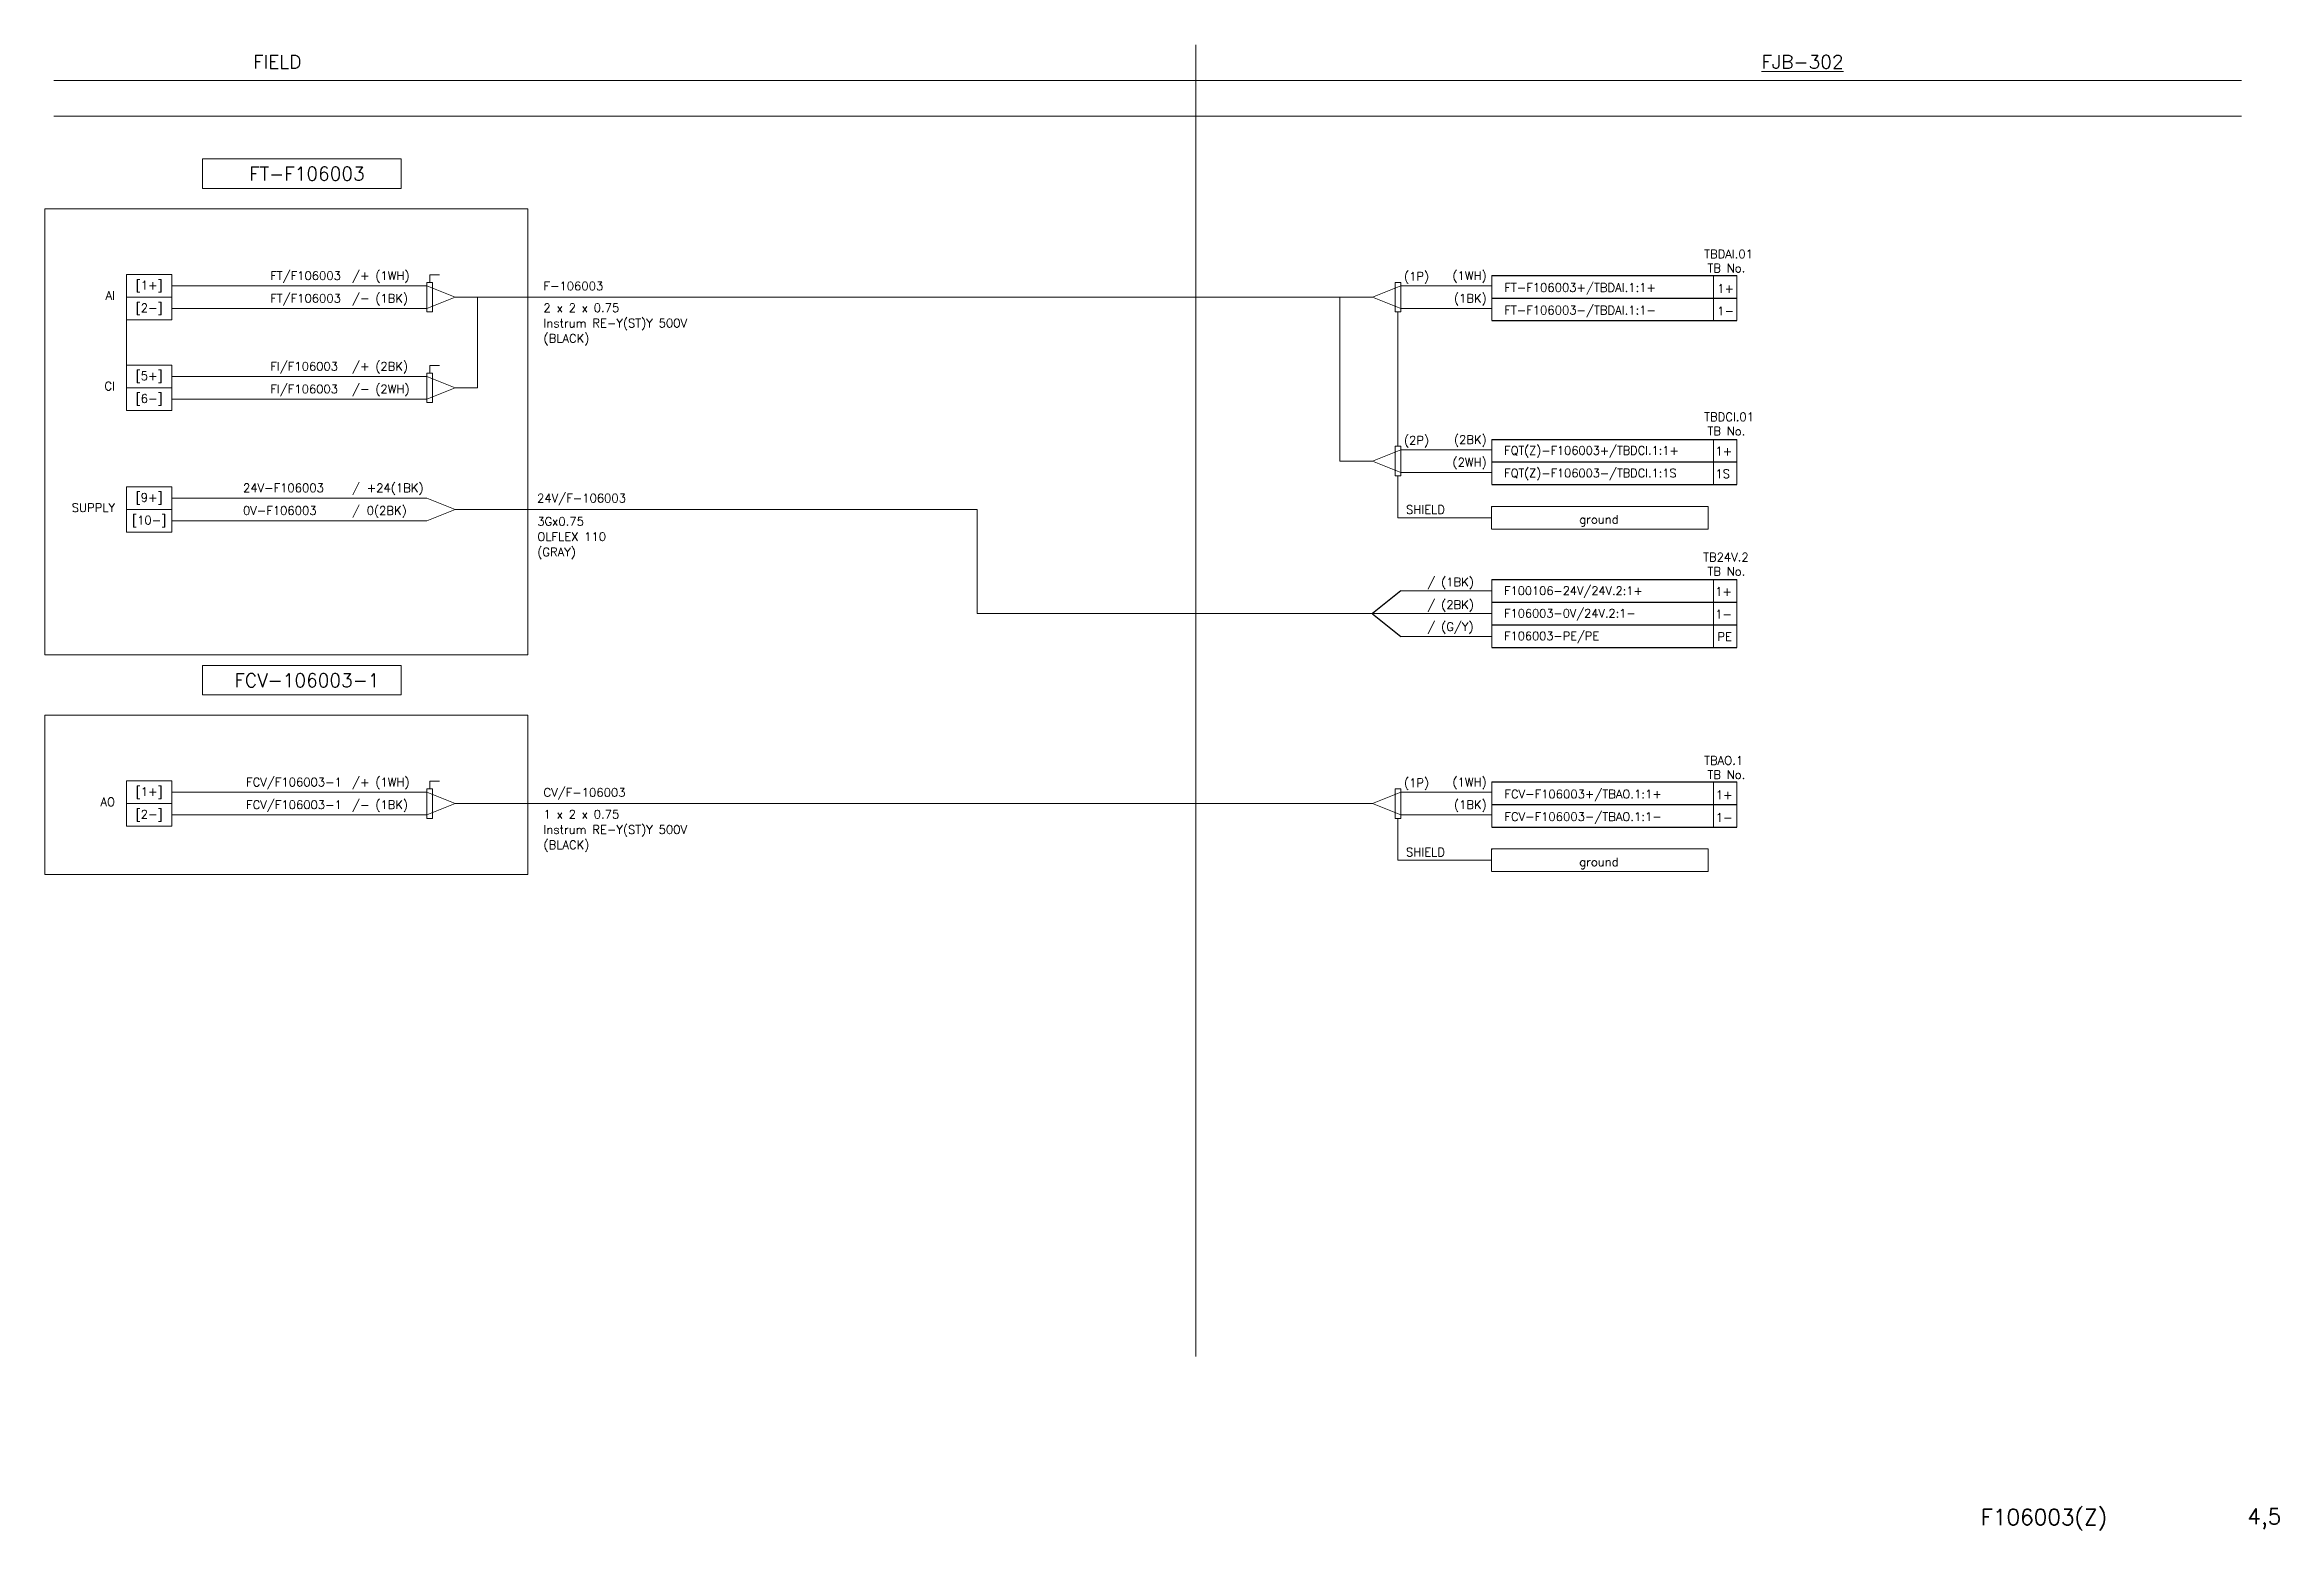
# Model space of a CAD drawing. Header units: millimetres. Extents: x -14942 to 24072, y -50285 to 2207.
# Drawn here: x -9800.6 to -9406.3, y -3562.5 to -3300.3 of the extents above; entities that cross this region are included whole.
import ezdxf
from ezdxf.enums import TextEntityAlignment as Align

# ---------------------------------------------------------------- set-up
doc = ezdxf.new("R2010")
doc.units = ezdxf.units.MM
doc.header["$MEASUREMENT"] = 0
for name, color, linetype in [('BORDER', 3, 'CONTINUOUS'), ('INSTRU', 4, 'CONTINUOUS'), ('INSTRUMENT', 1, 'CONTINUOUS'), ('LINE', 3, 'CONTINUOUS'), ('TEXT', 2, 'CONTINUOUS')]:
    doc.layers.add(name, color=color, linetype=linetype)
doc.styles.add('ROMANS', font='romans')

msp = doc.modelspace()

# ---------------------------------------------------------------- texts
at = {"layer": 'TEXT', "color": 7, "lineweight": 13, "style": 'ROMANS'}
for s, height, p in [('FIELD', 2.4, (-9763.88, -3304.48)), ('%%UFJB-302', 2.4, (-9497.7, -3304.48)), ('TBDAI.01', 1.5, (-9507.81, -3337.94)), ('TB No.', 1.5, (-9507.22, -3340.44)), ('FT/F106003', 1.5, (-9760.83, -3341.77)), ('/+ (1WH)', 1.5, (-9746.41, -3341.77)), ('F-106003', 1.5, (-9712.62, -3343.59)), ('(1P)', 1.5, (-9560.77, -3341.9)), ('FT-F106003+/TBDAI.1:1+', 1.5, (-9543.06, -3343.87)), ('1+', 1.5, (-9505.49, -3344.02)), ('FT/F106003', 1.5, (-9760.83, -3345.77)), ('/- (1BK)', 1.5, (-9746.41, -3345.77)), ('2 x 2 x 0.75', 1.5, (-9712.62, -3347.44)), ('FT-F106003-/TBDAI.1:1-', 1.5, (-9543.06, -3347.86)), ('1-', 1.5, (-9505.49, -3348.01)), ('Instrum RE-Y(ST)Y 500V', 1.5, (-9712.62, -3350.14)), ('(BLACK)', 1.5, (-9712.62, -3352.84)), ('FI/F106003', 1.5, (-9760.83, -3357.77)), ('/+ (2BK)', 1.5, (-9746.41, -3357.77)), ('FI/F106003', 1.5, (-9760.83, -3361.77)), ('/- (2WH)', 1.5, (-9746.41, -3361.77)), ('TBDCI.01', 1.5, (-9507.81, -3366.69)), ('(2P)', 1.5, (-9560.77, -3370.83)), ('TB No.', 1.5, (-9507.22, -3369.19)), ('1+', 1.5, (-9505.82, -3372.75)), ('1S', 1.5, (-9505.82, -3376.74)), ('24V-F106003', 1.5, (-9765.65, -3379.23)), ('/', 1.5, (-9746.41, -3379.23)), ('+24(1BK)', 1.5, (-9743.81, -3379.23)), ('24V/F-106003', 1.5, (-9713.75, -3381.04)), ('0V-F106003', 1.5, (-9765.65, -3383.23)), ('/', 1.5, (-9746.41, -3383.23)), ('0(2BK)', 1.5, (-9743.81, -3383.23)), ('SHIELD', 1.5, (-9560.42, -3383.05)), ('3Gx0.75', 1.5, (-9713.72, -3385.14)), ('OLFLEX 110', 1.5, (-9713.72, -3387.84)), ('(GRAY)', 1.5, (-9713.72, -3390.54)), ('TB24V.2', 1.5, (-9507.99, -3391.45)), ('/ (1BK)', 1.5, (-9556.66, -3395.85)), ('TB No.', 1.5, (-9507.22, -3393.95)), ('/ (2BK)', 1.5, (-9556.66, -3399.84)), ('1+', 1.5, (-9505.85, -3397.51)), ('/ (G/Y)', 1.5, (-9556.66, -3403.72)), ('1-', 1.5, (-9505.85, -3401.5)), ('PE', 1.5, (-9505.49, -3405.49)), ('TBAO.1', 1.5, (-9507.81, -3427.33)), ('FCV/F106003-1', 1.5, (-9765.11, -3431.15)), ('/+ (1WH)', 1.5, (-9746.41, -3431.15)), ('(1P)', 1.5, (-9560.77, -3431.28)), ('TB No.', 1.5, (-9507.22, -3429.83)), ('FCV/F106003-1', 1.5, (-9765.11, -3435.15)), ('/- (1BK)', 1.5, (-9746.41, -3435.15)), ('FCV-F106003+/TBAO.1:1+', 1.5, (-9543.06, -3433.26)), ('1+', 1.5, (-9505.75, -3433.41)), ('FCV-F106003-/TBAO.1:1-', 1.5, (-9543.06, -3437.25)), ('1-', 1.5, (-9505.75, -3437.39)), ('SHIELD', 1.5, (-9560.42, -3443.51)), ('F106003(Z)', 2.8, (-9459.01, -3561.53))]:
    msp.add_text(s, height=height, dxfattribs=at).set_placement(p)
for s, p in [('FT-F106003', (-9754.36, -3324.23)), ('FCV-106003-1', (-9754.36, -3413.62))]:
    msp.add_text(s, height=2.4, dxfattribs=at).set_placement(p, align=Align.CENTER)
for s, p in [('AI', (-9788.23, -3345.26)), ('(1WH)', (-9546.17, -3341.77)), ('(1BK)', (-9546.17, -3345.77)), ('CI', (-9788.23, -3361.26)), ('(2BK)', (-9546.17, -3370.7)), ('(2WH)', (-9546.17, -3374.7)), ('SUPPLY', (-9788.23, -3382.71)), ('(1WH)', (-9546.17, -3431.15)), ('AO', (-9788.23, -3434.64)), ('(1BK)', (-9546.17, -3435.15))]:
    msp.add_text(s, height=1.5, dxfattribs=at).set_placement(p, align=Align.RIGHT)
for s, height, p in [('[1+]', 1.5, (-9782.21, -3342.81)), ('[2-]', 1.5, (-9782.21, -3346.81)), ('[5+]', 1.5, (-9782.21, -3358.81)), ('[6-]', 1.5, (-9782.21, -3362.81)), ('[9+]', 1.5, (-9782.21, -3380.27)), ('[10-]', 1.5, (-9782.21, -3384.27)), ('[1+]', 1.5, (-9782.21, -3432.2)), ('[2-]', 1.5, (-9782.21, -3436.2)), ('4,5', 2.8, (-9408.95, -3560.42))]:
    msp.add_text(s, height=height, dxfattribs=at).set_placement(p, align=Align.MIDDLE)
at = {"layer": 'TEXT', "color": 7, "lineweight": 13, "style": 'ROMANS', "width": 0.98}
for s, p in [('FQT(Z)-F106003+/TBDCI.1:1+', (-9543.09, -3372.62)), ('FQT(Z)-F106003-/TBDCI.1:1S', (-9543.09, -3376.61)), ('F100106-24V/24V.2:1+', (-9543.09, -3397.38)), ('F106003-0V/24V.2:1-', (-9543.09, -3401.37)), ('F106003-PE/PE', (-9543.09, -3405.36))]:
    msp.add_text(s, height=1.5, dxfattribs=at).set_placement(p)
at = {"layer": 'TEXT', "color": 0, "lineweight": 13, "style": 'ROMANS'}
for s, p in [('CV/F-106003', (-9712.62, -3432.97)), ('Instrum RE-Y(ST)Y 500V', (-9712.62, -3439.53)), ('1 x 2 x 0.75', (-9712.62, -3436.83)), ('(BLACK)', (-9712.62, -3442.23))]:
    msp.add_text(s, height=1.5, dxfattribs=at).set_placement(p)

# ---------------------------------------------------------------- blocks, each defined once
blk = doc.blocks.new('BOX2')
at = {"layer": 'INSTRU', "color": 7, "lineweight": 13}
for p, q in [((-10467.87, -3369.91), (-10467.87, -3377.89)), ((-10428.76, -3369.91), (-10428.76, -3377.89)), ((-10424.64, -3369.91), (-10424.64, -3377.89))]:
    blk.add_line(p, q, dxfattribs=at)
at = {"layer": 'INSTRUMENT', "color": 7}
for p, q in [((-10467.87, -3369.91), (-10424.64, -3369.91)), ((-10467.87, -3373.9), (-10424.64, -3373.9)), ((-10467.87, -3377.89), (-10424.64, -3377.89))]:
    blk.add_line(p, q, dxfattribs=at)
blk = doc.blocks.new('AA')
at = {"layer": 'INSTRU', "color": 7, "lineweight": 13}
for p, q in [((660.4, -1836.06), (674.52, -1836.06)), ((660.4, -1836.06), (660.4, -1840.06)), ((667.71, -1836.06), (698.6, -1836.06)), ((698.6, -1836.06), (698.6, -1840.06)), ((660.41, -1840.06), (698.6, -1840.06))]:
    blk.add_line(p, q, dxfattribs=at)
at = {"layer": 'TEXT', "color": 7, "lineweight": 13, "style": 'ROMANS'}
blk.add_text('ground', height=1.5, dxfattribs=at).set_placement((675.86, -1839.1))
blk = doc.blocks.new('Box')
at = {"layer": 'INSTRU', "color": 7, "lineweight": 13}
for p, q in [((660.48, -1853.29), (660.48, -1865.26)), ((699.59, -1853.29), (699.59, -1865.26)), ((703.72, -1853.29), (703.72, -1865.26))]:
    blk.add_line(p, q, dxfattribs=at)
at = {"layer": 'INSTRUMENT', "color": 7}
for p, q in [((660.48, -1853.29), (703.72, -1853.29)), ((660.48, -1857.28), (703.72, -1857.28)), ((660.48, -1861.27), (703.72, -1861.27)), ((660.48, -1865.26), (703.72, -1865.26))]:
    blk.add_line(p, q, dxfattribs=at)

# ---------------------------------------------------------------- linework, layer by layer
at = {"layer": 'BORDER', "color": 7, "lineweight": 13, "ltscale": 2.5}
msp.add_line((-9597.49, -3300.25), (-9597.49, -3531.79), dxfattribs=at)
at = {"layer": 'BORDER', "color": 7, "lineweight": 13}
for p, q in [((-9799.03, -3306.55), (-9413, -3306.55)), ((-9799.03, -3312.85), (-9413, -3312.85))]:
    msp.add_line(p, q, dxfattribs=at)
at = {"layer": 'INSTRU', "color": 7, "lineweight": 13}
for p, q in [((-9786.21, -3340.81), (-9778.21, -3340.81)), ((-9786.21, -3340.81), (-9786.21, -3344.81)), ((-9778.21, -3340.81), (-9778.21, -3344.81)), ((-9786.21, -3344.81), (-9778.21, -3344.81)), ((-9786.21, -3344.81), (-9786.21, -3348.81)), ((-9778.21, -3344.81), (-9778.21, -3348.81)), ((-9786.21, -3348.81), (-9778.21, -3348.81)), ((-9786.21, -3348.81), (-9786.21, -3352.81)), ((-9786.21, -3348.81), (-9778.21, -3348.81)), ((-9786.21, -3352.81), (-9786.21, -3356.81)), ((-9786.21, -3356.81), (-9778.21, -3356.81)), ((-9786.21, -3356.81), (-9786.21, -3360.81)), ((-9786.21, -3356.81), (-9778.21, -3356.81)), ((-9786.21, -3356.81), (-9778.21, -3356.81)), ((-9778.21, -3356.81), (-9778.21, -3360.81)), ((-9786.21, -3360.81), (-9778.21, -3360.81)), ((-9786.21, -3360.81), (-9786.21, -3364.81)), ((-9778.21, -3360.81), (-9778.21, -3364.81)), ((-9786.21, -3364.81), (-9778.21, -3364.81)), ((-9786.21, -3378.27), (-9778.21, -3378.27)), ((-9786.21, -3378.27), (-9778.21, -3378.27)), ((-9786.21, -3378.27), (-9778.21, -3378.27)), ((-9786.21, -3378.27), (-9786.21, -3382.27)), ((-9778.21, -3378.27), (-9778.21, -3382.27)), ((-9786.21, -3382.27), (-9786.21, -3386.27)), ((-9786.21, -3382.27), (-9778.21, -3382.27)), ((-9778.21, -3382.27), (-9778.21, -3386.27)), ((-9545.26, -3381.74), (-9545.26, -3381.88)), ((-9786.21, -3386.27), (-9778.21, -3386.27)), ((-9786.21, -3430.2), (-9778.21, -3430.2)), ((-9786.21, -3430.2), (-9786.21, -3434.2)), ((-9778.21, -3430.2), (-9778.21, -3434.2)), ((-9786.21, -3434.2), (-9778.21, -3434.2)), ((-9786.21, -3434.2), (-9786.21, -3438.2)), ((-9778.21, -3434.2), (-9778.21, -3438.2)), ((-9786.21, -3438.2), (-9778.21, -3438.2)), ((-9786.21, -3438.2), (-9778.21, -3438.2)), ((-9545.26, -3442.2), (-9545.26, -3442.33))]:
    msp.add_line(p, q, dxfattribs=at)
at = {"layer": 'INSTRUMENT', "color": 7}
for p, q in [((-9561.35, -3396.67), (-9566.35, -3400.67)), ((-9566.34, -3400.68), (-9561.34, -3404.68))]:
    msp.add_line(p, q, dxfattribs=at)
at = {"layer": 'LINE', "color": 7, "lineweight": 13}
for p, q in [((-9772.81, -3320.41), (-9737.72, -3320.41)), ((-9772.81, -3320.41), (-9772.81, -3325.62)), ((-9737.72, -3320.41), (-9737.72, -3325.62)), ((-9772.81, -3325.62), (-9737.72, -3325.62)), ((-9778.21, -3342.81), (-9733.19, -3342.81)), ((-9733.19, -3342.21), (-9733.19, -3347.41)), ((-9733.19, -3342.21), (-9732.19, -3342.21)), ((-9728.19, -3344.81), (-9733.19, -3342.81)), ((-9732.69, -3340.87), (-9730.98, -3340.87)), ((-9732.19, -3342.21), (-9732.19, -3347.41)), ((-9566.35, -3344.81), (-9561.35, -3342.81)), ((-9561.35, -3342.21), (-9562.35, -3342.21)), ((-9562.35, -3342.21), (-9562.35, -3347.41)), ((-9561.35, -3342.21), (-9561.35, -3347.41)), ((-9545.26, -3342.81), (-9561.35, -3342.81)), ((-9778.21, -3346.81), (-9733.19, -3346.81)), ((-9733.19, -3346.81), (-9728.19, -3344.81)), ((-9733.19, -3347.41), (-9732.19, -3347.41)), ((-9728.19, -3344.81), (-9566.35, -3344.81)), ((-9724.29, -3352.81), (-9724.29, -3344.81)), ((-9572.07, -3373.74), (-9572.07, -3344.81)), ((-9566.35, -3344.81), (-9561.35, -3346.81)), ((-9561.35, -3347.41), (-9562.35, -3347.41)), ((-9561.85, -3347.41), (-9561.85, -3371.14)), ((-9545.26, -3346.81), (-9561.35, -3346.81)), ((-9724.29, -3360.81), (-9724.29, -3352.81)), ((-9778.21, -3358.81), (-9733.19, -3358.81)), ((-9733.19, -3358.21), (-9733.19, -3363.41)), ((-9733.19, -3358.21), (-9732.19, -3358.21)), ((-9728.19, -3360.81), (-9733.19, -3358.81)), ((-9732.69, -3356.87), (-9730.98, -3356.87)), ((-9732.19, -3358.21), (-9732.19, -3363.41)), ((-9778.21, -3362.81), (-9733.19, -3362.81)), ((-9733.19, -3362.81), (-9728.19, -3360.81)), ((-9733.19, -3363.41), (-9732.19, -3363.41)), ((-9728.19, -3360.81), (-9724.29, -3360.81)), ((-9561.35, -3371.14), (-9562.35, -3371.14)), ((-9562.35, -3371.14), (-9562.35, -3376.34)), ((-9561.35, -3371.14), (-9561.35, -3376.34)), ((-9566.35, -3373.74), (-9572.07, -3373.74)), ((-9566.35, -3373.74), (-9561.35, -3371.74)), ((-9566.35, -3373.74), (-9561.35, -3375.74)), ((-9545.26, -3371.74), (-9561.35, -3371.74)), ((-9561.35, -3376.34), (-9562.35, -3376.34)), ((-9561.85, -3376.34), (-9561.85, -3383.74)), ((-9545.26, -3375.74), (-9561.35, -3375.74)), ((-9778.21, -3380.27), (-9733.19, -3380.27)), ((-9728.19, -3382.27), (-9733.19, -3380.27)), ((-9733.19, -3384.27), (-9728.19, -3382.27)), ((-9728.19, -3382.27), (-9636.1, -3382.27)), ((-9778.21, -3384.27), (-9733.19, -3384.27)), ((-9545.31, -3383.74), (-9561.85, -3383.74)), ((-9545.26, -3396.67), (-9561.35, -3396.67)), ((-9566.35, -3400.67), (-9636.1, -3400.67)), ((-9545.26, -3400.67), (-9566.35, -3400.67)), ((-9545.25, -3404.68), (-9561.34, -3404.68)), ((-9772.81, -3409.8), (-9737.72, -3409.8)), ((-9772.81, -3409.8), (-9772.81, -3415.01)), ((-9737.72, -3409.8), (-9737.72, -3415.01)), ((-9772.81, -3415.01), (-9737.72, -3415.01)), ((-9732.69, -3430.26), (-9730.98, -3430.26)), ((-9778.21, -3432.2), (-9733.19, -3432.2)), ((-9733.19, -3431.6), (-9733.19, -3436.8)), ((-9733.19, -3431.6), (-9732.19, -3431.6)), ((-9728.19, -3434.2), (-9733.19, -3432.2)), ((-9733.19, -3436.2), (-9728.19, -3434.2)), ((-9732.19, -3431.6), (-9732.19, -3436.8)), ((-9566.35, -3434.2), (-9561.35, -3432.2)), ((-9566.35, -3434.2), (-9561.35, -3436.2)), ((-9561.35, -3431.6), (-9562.35, -3431.6)), ((-9562.35, -3431.6), (-9562.35, -3436.8)), ((-9561.35, -3431.6), (-9561.35, -3436.8)), ((-9545.26, -3432.2), (-9561.35, -3432.2)), ((-9778.21, -3436.2), (-9733.19, -3436.2)), ((-9733.19, -3436.8), (-9732.19, -3436.8)), ((-9561.35, -3436.8), (-9562.35, -3436.8)), ((-9561.85, -3436.8), (-9561.85, -3444.2)), ((-9561.85, -3436.8), (-9561.85, -3444.2)), ((-9545.26, -3436.2), (-9561.35, -3436.2)), ((-9545.31, -3444.2), (-9561.85, -3444.2))]:
    msp.add_line(p, q, dxfattribs=at)
at = {"layer": 'LINE', "color": 7, "lineweight": 13, "ltscale": 8}
for p, q in [((-9800.64, -3407.93), (-9800.64, -3329.2)), ((-9715.41, -3329.2), (-9800.64, -3329.2)), ((-9715.41, -3407.93), (-9715.41, -3329.2)), ((-9715.41, -3407.93), (-9800.64, -3407.93)), ((-9800.64, -3446.73), (-9800.64, -3418.59)), ((-9715.41, -3418.59), (-9800.64, -3418.59)), ((-9715.41, -3446.73), (-9715.41, -3418.59)), ((-9715.41, -3446.73), (-9800.64, -3446.73))]:
    msp.add_line(p, q, dxfattribs=at)
at = {"layer": 'LINE', "color": 0, "lineweight": 13}
msp.add_line((-9728.19, -3434.2), (-9566.35, -3434.2), dxfattribs=at)
at = {"layer": 'TEXT', "color": 7, "lineweight": 13}
for p, q in [((-9732.69, -3342.21), (-9732.69, -3340.87)), ((-9732.69, -3358.21), (-9732.69, -3356.87)), ((-9636.1, -3382.27), (-9636.1, -3400.67)), ((-9732.69, -3431.6), (-9732.69, -3430.26))]:
    msp.add_line(p, q, dxfattribs=at)

# ---------------------------------------------------------------- block references
at = {"layer": 'INSTRUMENT', "color": 7}
for p in [(922.61, 28.93), (922.61, 0), (922.61, -60.45)]:
    msp.add_blockref('BOX2', p, dxfattribs=at)
at = {"layer": 'INSTRUMENT', "color": 1}
for name, p in [('AA', (-10205.71, -1545.68)), ('Box', (-10205.75, -1541.38)), ('AA', (-10205.71, -1606.14))]:
    msp.add_blockref(name, p, dxfattribs=at)

msp.set_redraw_order([(e.dxf.handle, doc.entitydb.next_handle()) for e in msp.query("TEXT MTEXT ATTDEF DIMENSION ARC_DIMENSION")])  # texts and dimensions are drawn at this point

doc.saveas('drawing.dxf')
